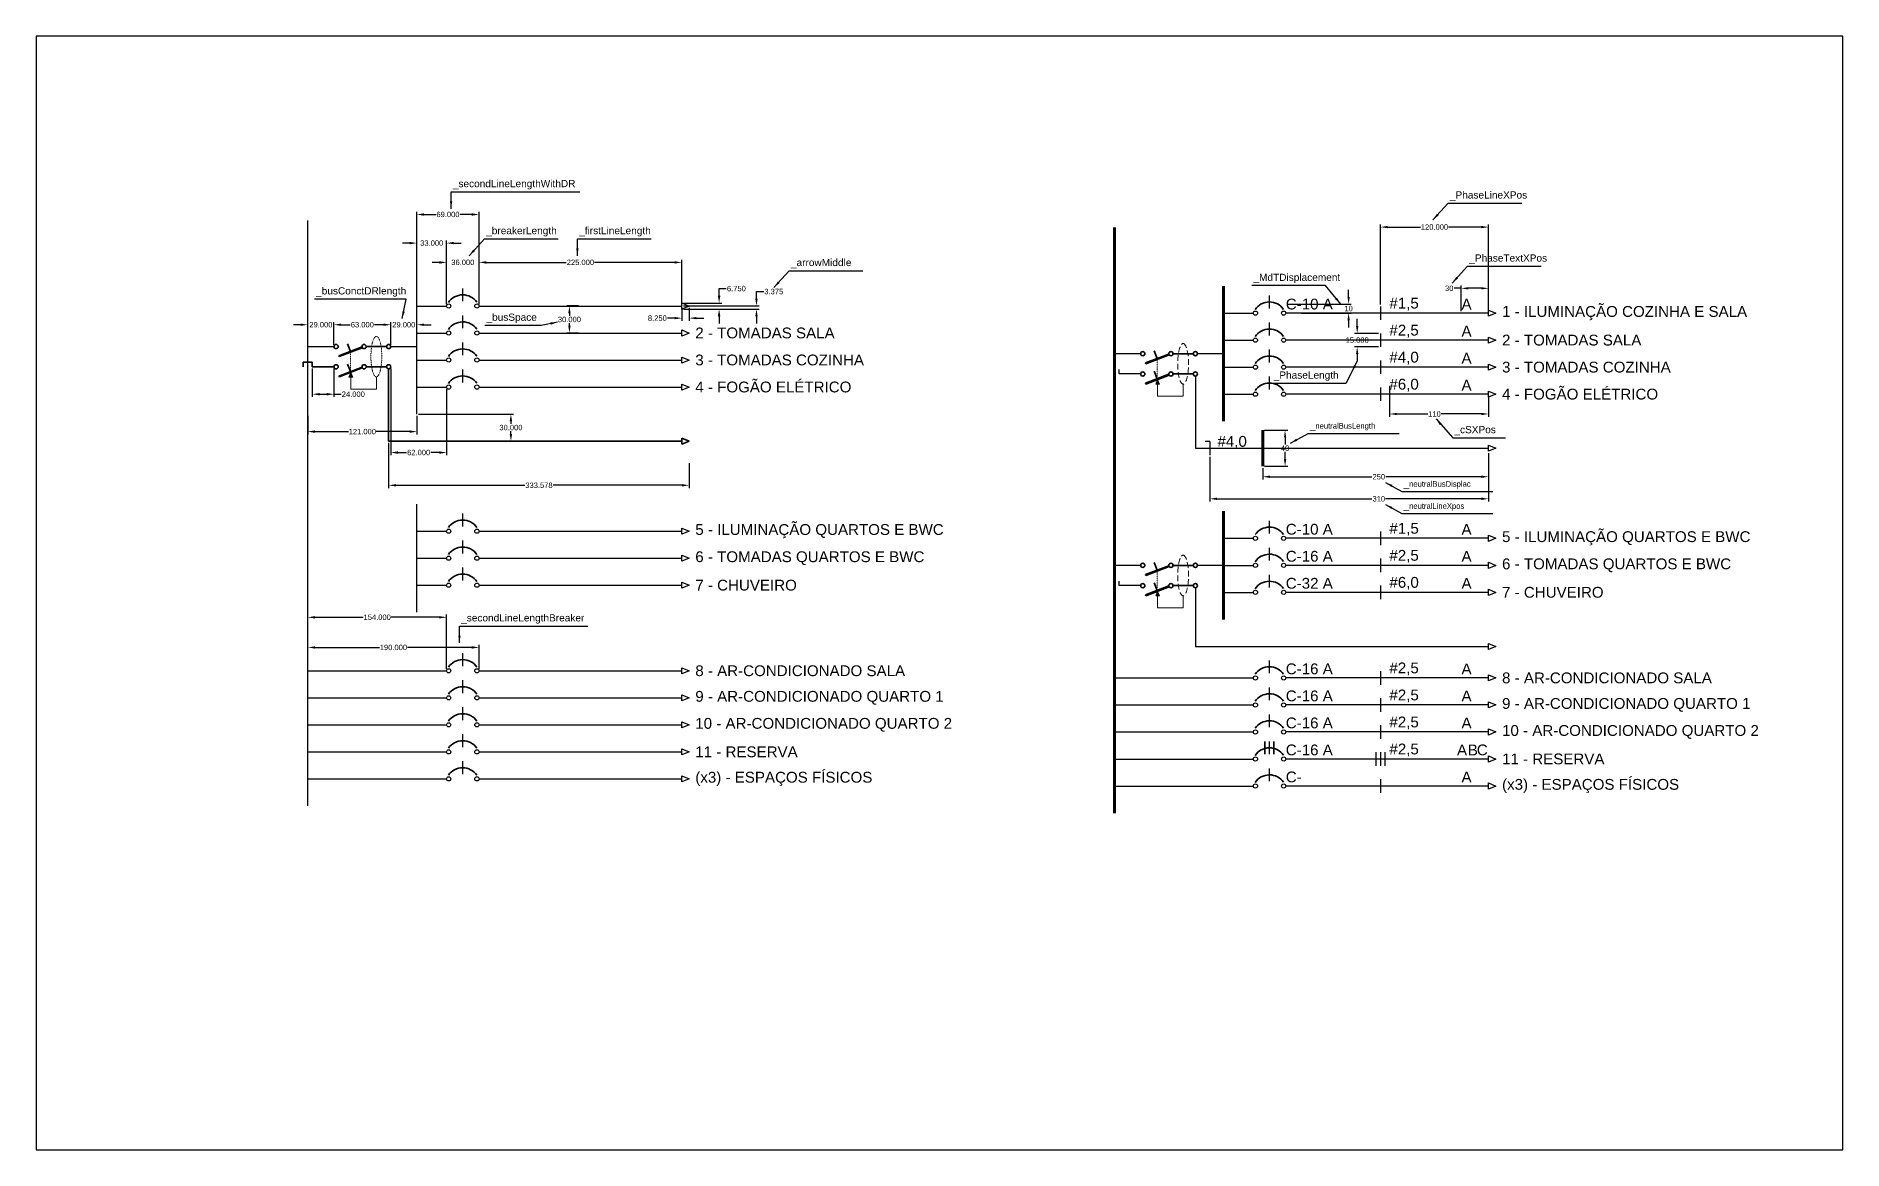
# Model space of a CAD drawing. Header units: inches. Extents: x -1148 to 1199, y -4107 to 2691.
# Drawn here: x -806 to 1199, y -998 to 238 of the extents above; entities that cross this region are included whole.
import ezdxf

# ---------------------------------------------------------------- set-up
doc = ezdxf.new("R2010")
doc.units = ezdxf.units.IN
doc.header["$MEASUREMENT"] = 0
doc.linetypes.add('HIDDEN', pattern=[9.525, 6.35, -3.175])
doc.linetypes.add('SOM', pattern=[0.17, 0.07, -0.1])
for name, color, linetype, lineweight in [('Componente', 7, 'Continuous', 35), ('VO-Barramento', 7, 'Continuous', 80), ('VO-Componente', 7, 'Continuous', 35), ('VO-Fiação', 7, 'Continuous', 35), ('VO-Indicação fiação', 7, 'Continuous', 30), ('VO-Texto', 7, 'Continuous', 20)]:
    doc.layers.add(name, color=color, linetype=linetype, lineweight=lineweight)
doc.layers.add('cotas', color=12, linetype='Continuous')
doc.styles.get("Standard").update_dxf_attribs({"font": 'arial.ttf'})
doc.styles.add('VO-Arial 12', font='arial.ttf', dxfattribs={"height": 12})
doc.dimstyles.new('50', dxfattribs={"dimtxt": 6, "dimasz": 8, "dimexe": 3, "dimexo": 2, "dimgap": 1, "dimtad": 0, "dimtih": 1, "dimtoh": 1, "dimdec": 3, "dimzin": 0, "dimdsep": 46, "dimtxsty": 'Standard', "dimcen": 0.09, "dimadec": 0, "dimazin": 0, "dimtfac": 1, "dimtdec": 3, "dimtofl": 0, "dimtmove": 0, "dimatfit": 3, "dimfxl": 1, "dimtolj": 1, "dimtzin": 0, "dimarcsym": 0})

msp = doc.modelspace()

# ---------------------------------------------------------------- texts
at = {"attachment_point": 4}
for s, insert, char_height in [('_secondLineLengthWithDR', (-343.5763, 73.0796), 8), ('_PhaseLineXPos', (762.9295, 60.5073), 8), ('_breakerLength', (-306.5509, 20.8825), 8), ('_firstLineLength', (-203.4088, 20.8825), 8), ('_arrowMiddle', (31.6362, -14.4662), 8), ('_PhaseTextXPos', (784.4295, -9.4927), 8), ('_MdTDisplacement', (544.9295, -30.9927), 8), ('_busConctDRlength', (-495.3039, -45.9994), 8), ('_busSpace', (-306.2129, -75.2599), 8), ('2 - TOMADAS SALA', (-74.5, -91.625), 12), ('3 - TOMADAS COZINHA', (-74.5, -121.625), 12), ('_PhaseLength', (567.4295, -139.4927), 8), ('4 - FOGÃO ELÉTRICO', (-74.5, -151.625), 12), ('_{\\fCascadia Mono|b0|i0|c0|p49;\\H0.79167x;neutralBusLength}', (607.4295, -194.9927), 8), ('_cSXPos', (767.9295, -199.9927), 8), ('_{\\fCascadia Mono|b0|i0|c0|p49;\\H0.79167x;neutralBusDisplac}', (711.4295, -259.4927), 8), ('_{\\fCascadia Mono|b0|i0|c0|p49;\\H0.79167x;neutralLineXpos}', (711.4295, -283.9927), 8), ('5 - ILUMINAÇÃO QUARTOS E BWC', (-74.5, -311.625), 12), ('6 - TOMADAS QUARTOS E BWC', (-74.5, -341.625), 12), ('7 - CHUVEIRO', (-74.5, -371.625), 12), ('_secondLineLengthBreaker', (-334.3454, -409.0228), 8), ('8 - AR-CONDICIONADO SALA', (-74.5, -466.625), 12), ('9 - AR-CONDICIONADO QUARTO 1', (-74.5, -496.625), 12), ('10 - AR-CONDICIONADO QUARTO 2', (-74.5, -526.625), 12), ('11 - RESERVA', (-74.5, -556.625), 12), ('(x3) - ESPAÇOS FÍSICOS', (-74.5, -586.625), 12)]:
    msp.add_mtext(s, dxfattribs=dict(at, insert=insert, char_height=char_height))
at = {"color": 7, "char_height": 12, "attachment_point": 4}
for s, insert in [('C-10 A', (580.782, -59.5479)), ('#1,5', (695.782, -59.5479)), ('A', (775.782, -59.5479)), ('1 - ILUMINAÇÃO COZINHA E SALA', (820.782, -69.5479)), ('#2,5', (695.782, -89.5479)), ('A', (775.782, -89.5479)), ('2 - TOMADAS SALA', (820.782, -99.5479)), ('#4,0', (695.782, -119.5479)), ('A', (775.782, -119.5479)), ('3 - TOMADAS COZINHA', (820.782, -129.5479)), ('#6,0', (695.782, -149.5479)), ('A', (775.782, -149.5479)), ('4 - FOGÃO ELÉTRICO', (820.782, -159.5479)), ('C-10 A', (580.782, -309.5479)), ('#1,5', (695.782, -309.5479)), ('A', (775.782, -309.5479)), ('5 - ILUMINAÇÃO QUARTOS E BWC', (820.782, -319.5479)), ('C-16 A', (580.782, -339.5479)), ('#2,5', (695.782, -339.5479)), ('A', (775.782, -339.5479)), ('6 - TOMADAS QUARTOS E BWC', (820.782, -349.5479)), ('C-32 A', (580.782, -369.5479)), ('#6,0', (695.782, -369.5479)), ('A', (775.782, -369.5479)), ('7 - CHUVEIRO', (820.782, -379.5479)), ('C-16 A', (580.782, -464.5479)), ('#2,5', (695.782, -464.5479)), ('A', (775.782, -464.5479)), ('8 - AR-CONDICIONADO SALA', (820.782, -474.5479)), ('C-16 A', (580.782, -494.5479)), ('#2,5', (695.782, -494.5479)), ('A', (775.782, -494.5479)), ('9 - AR-CONDICIONADO QUARTO 1', (820.782, -504.5479)), ('C-16 A', (580.782, -524.5479)), ('#2,5', (695.782, -524.5479)), ('A', (775.782, -524.5479)), ('10 - AR-CONDICIONADO QUARTO 2', (820.782, -534.5479)), ('C-16 A', (580.782, -554.5479)), ('#2,5', (695.782, -554.5479)), ('A', (770.782, -554.5479)), ('11 - RESERVA', (820.782, -564.5479)), ('C-', (580.782, -584.5479)), ('A', (775.782, -584.5479)), ('(x3) - ESPAÇOS FÍSICOS', (820.782, -594.5479))]:
    msp.add_mtext(s, dxfattribs=dict(at, insert=insert))
at = {"color": 8, "insert": (782.782, -554.5479), "char_height": 12, "attachment_point": 4}
msp.add_mtext('B', dxfattribs=at)
at = {"color": 1, "insert": (792.782, -554.5479), "char_height": 12, "attachment_point": 4}
msp.add_mtext('C', dxfattribs=at)
at = {"layer": 'VO-Texto', "lineweight": 25, "style": 'VO-Arial 12'}
msp.add_text('#4,0', height=12, dxfattribs=at).set_placement((504.96, -217.9088))

# ---------------------------------------------------------------- blocks, each defined once
blk = doc.blocks.new('*D1')
at = {"layer": 'cotas', "color": 0, "lineweight": -2, "transparency": 16777216}
for p, q in [((-314.5, -59.6), (-314.5, -10.2)), ((-306.5, -13.2), (-217.8, -13.2)), ((-97.5, -13.2), (-186.2, -13.2)), ((-89.5, -59.6), (-89.5, -10.2))]:
    blk.add_line(p, q, dxfattribs=at)
at = {"layer": 'cotas', "color": 0, "transparency": 16777216}
for points in [[(-306.5, -11.9), (-306.5, -14.6), (-314.5, -13.2)], [(-97.5, -11.9), (-97.5, -14.6), (-89.5, -13.2)]]:
    blk.add_solid(points, dxfattribs=at)
at = {"layer": 'Defpoints', "color": 0, "transparency": 16777216}
for p in [(-89.5, -13.2), (-314.5, -61.6), (-89.5, -61.6)]:
    blk.add_point(p, dxfattribs=at)
at = {"layer": 'cotas', "color": 0, "transparency": 16777216, "insert": (-202, -13.2), "char_height": 6, "attachment_point": 5}
blk.add_mtext('\\A1;225.000', dxfattribs=at)
blk = doc.blocks.new('*D2')
at = {"layer": 'cotas', "color": 0, "lineweight": -2, "transparency": 16777216}
for p, q in [((-358.5, -13.2), (-366.5, -13.2)), ((-350.5, -59.6), (-350.5, -10.2)), ((-314.5, -59.6), (-314.5, -10.2)), ((-306.5, -13.2), (-298.5, -13.2))]:
    blk.add_line(p, q, dxfattribs=at)
at = {"layer": 'cotas', "color": 0, "transparency": 16777216}
for points in [[(-358.5, -11.9), (-358.5, -14.6), (-350.5, -13.2)], [(-306.5, -11.9), (-306.5, -14.6), (-314.5, -13.2)]]:
    blk.add_solid(points, dxfattribs=at)
at = {"layer": 'Defpoints', "color": 0, "transparency": 16777216}
for p in [(-350.5, -13.2), (-350.5, -61.6), (-314.5, -61.6)]:
    blk.add_point(p, dxfattribs=at)
at = {"layer": 'cotas', "color": 0, "transparency": 16777216, "insert": (-332.5, -13.2), "char_height": 6, "attachment_point": 5}
blk.add_mtext('\\A1;36.000', dxfattribs=at)
blk = doc.blocks.new('*D3')
at = {"layer": 'cotas', "color": 0, "lineweight": -2, "transparency": 16777216}
for p, q in [((-391.5, 8.2), (-399.5, 8.2)), ((-383.5, -59.6), (-383.5, 11.2)), ((-350.5, -59.6), (-350.5, 11.2)), ((-342.5, 8.2), (-334.5, 8.2))]:
    blk.add_line(p, q, dxfattribs=at)
at = {"layer": 'cotas', "color": 0, "transparency": 16777216}
for points in [[(-391.5, 9.6), (-391.5, 6.9), (-383.5, 8.2)], [(-342.5, 9.6), (-342.5, 6.9), (-350.5, 8.2)]]:
    blk.add_solid(points, dxfattribs=at)
at = {"layer": 'Defpoints', "color": 0, "transparency": 16777216}
for p in [(-383.5, 8.2), (-383.5, -61.6), (-350.5, -61.6)]:
    blk.add_point(p, dxfattribs=at)
at = {"layer": 'cotas', "color": 0, "transparency": 16777216, "insert": (-367, 8.2), "char_height": 6, "attachment_point": 5}
blk.add_mtext('\\A1;33.000', dxfattribs=at)
blk = doc.blocks.new('*D4')
at = {"layer": 'cotas', "color": 0, "lineweight": -2, "transparency": 16777216}
for p, q in [((-97.5, -75.1), (-105.5, -75.1)), ((-89.5, -63.6), (-89.5, -78.1)), ((-81.2, -63.6), (-81.2, -78.1)), ((-73.2, -75.1), (-65.2, -75.1))]:
    blk.add_line(p, q, dxfattribs=at)
at = {"layer": 'cotas', "color": 0, "transparency": 16777216}
for points in [[(-97.5, -73.8), (-97.5, -76.4), (-89.5, -75.1)], [(-73.2, -73.8), (-73.2, -76.4), (-81.2, -75.1)]]:
    blk.add_solid(points, dxfattribs=at)
at = {"layer": 'Defpoints', "color": 0, "transparency": 16777216}
for p in [(-89.5, -61.6), (-89.5, -75.1), (-81.2, -61.6)]:
    blk.add_point(p, dxfattribs=at)
at = {"layer": 'cotas', "color": 0, "transparency": 16777216, "insert": (-116.6, -75.1), "char_height": 6, "attachment_point": 5}
blk.add_mtext('\\A1;8.250', dxfattribs=at)
blk = doc.blocks.new('*D5')
at = {"layer": 'cotas', "color": 0, "lineweight": -2, "transparency": 16777216}
for p, q in [((-87.5, -58.3), (-45.1, -58.3)), ((-48.1, -50.3), (-48.1, -42.3)), ((-48.1, -42.3), (-40.1, -42.3)), ((-87.5, -65), (-45.1, -65)), ((-48.1, -73), (-48.1, -81))]:
    blk.add_line(p, q, dxfattribs=at)
at = {"layer": 'cotas', "color": 0, "transparency": 16777216}
for points in [[(-49.4, -50.3), (-46.7, -50.3), (-48.1, -58.3)], [(-49.4, -73), (-46.7, -73), (-48.1, -65)]]:
    blk.add_solid(points, dxfattribs=at)
at = {"layer": 'Defpoints', "color": 0, "transparency": 16777216}
for p in [(-89.5, -58.3), (-48.1, -58.3), (-89.5, -65)]:
    blk.add_point(p, dxfattribs=at)
at = {"layer": 'cotas', "color": 0, "transparency": 16777216, "insert": (-28.9, -42.3), "char_height": 6, "attachment_point": 5}
blk.add_mtext('\\A1;6.750', dxfattribs=at)
blk = doc.blocks.new('*D6')
at = {"layer": 'cotas', "color": 0, "lineweight": -2, "transparency": 16777216}
for p, q in [((-6.6, -53.6), (-6.6, -45.6)), ((-6.6, -45.6), (1.4, -45.6)), ((-87.5, -61.6), (-3.6, -61.6)), ((-87.5, -65), (-3.6, -65)), ((-6.6, -73), (-6.6, -81))]:
    blk.add_line(p, q, dxfattribs=at)
at = {"layer": 'cotas', "color": 0, "transparency": 16777216}
for points in [[(-7.9, -53.6), (-5.3, -53.6), (-6.6, -61.6)], [(-7.9, -73), (-5.3, -73), (-6.6, -65)]]:
    blk.add_solid(points, dxfattribs=at)
at = {"layer": 'Defpoints', "color": 0, "transparency": 16777216}
for p in [(-89.5, -61.6), (-89.5, -65), (-6.6, -61.6)]:
    blk.add_point(p, dxfattribs=at)
at = {"layer": 'cotas', "color": 0, "transparency": 16777216, "insert": (12.6, -45.6), "char_height": 6, "attachment_point": 5}
blk.add_mtext('\\A1;3.375', dxfattribs=at)
blk = doc.blocks.new('DR')
at = {"layer": 'VO-Componente', "linetype": 'Continuous', "lineweight": 9}
blk.add_hatch(color=256, dxfattribs=at).paths.add_polyline_path([(-39.9, -34), (-42, -28.7), (-44.1, -34)])
at = {"layer": 'VO-Componente', "linetype": 'Continuous'}
for p, q in [((-42.3, -5.4), (-45.6, 3)), ((-24.8, 0), (-2.3, 0)), ((-29.5, -0.4), (-55.2, -10.3)), ((-55.2, -10.3), (-54.8, -11.2)), ((-29.3, -0.9), (-55, -10.7)), ((-29.2, -1.3), (-54.8, -11.2)), ((-42.3, -27.9), (-45.6, -19.5)), ((-29.5, -22.9), (-55.2, -32.8)), ((-55.2, -32.8), (-54.8, -33.7)), ((-29.3, -23.4), (-55, -33.2)), ((-29.2, -23.8), (-54.8, -33.7)), ((-24.8, -22.5), (-2.3, -22.5))]:
    blk.add_line(p, q, dxfattribs=at)
at = {"layer": 'VO-Componente', "linetype": 'SOM', "lineweight": 13}
blk.add_line((-42.3, -27.9), (-42.3, -6.4), dxfattribs=at)
at = {"layer": 'VO-Componente', "linetype": 'Continuous', "lineweight": 9}
for p, q in [((-44.1, -34), (-42, -28.7)), ((-39.9, -34), (-44.1, -34)), ((-39.9, -34), (-42, -28.7)), ((-42, -34), (-42, -47.2)), ((-13.6, -33.8), (-13.6, -47.2)), ((-13.6, -47.2), (-42, -47.2))]:
    blk.add_line(p, q, dxfattribs=at)
at = {"layer": 'VO-Componente', "linetype": 'Continuous'}
for centre in [(-58.3, 0), (-27.2, 0), (0, 0), (-58.3, -22.5), (-27.2, -22.5), (0, -22.5)]:
    blk.add_circle(centre, 2.33, dxfattribs=at)
at = {"layer": 'VO-Componente', "linetype": 'SOM', "lineweight": 13}
blk.add_ellipse((-13.6, -11.2), major_axis=(0, 22.5), ratio=0.268852, dxfattribs=at)
blk = doc.blocks.new('*D10')
at = {"layer": 'cotas', "color": 0, "lineweight": -2, "transparency": 16777216}
for p, q in [((-412.5, -104.6), (-412.5, -79.4)), ((-383.5, -104.6), (-383.5, -79.4)), ((-420.5, -82.4), (-428.5, -82.4)), ((-375.5, -82.4), (-367.5, -82.4))]:
    blk.add_line(p, q, dxfattribs=at)
at = {"layer": 'cotas', "color": 0, "transparency": 16777216}
for points in [[(-420.5, -81.1), (-420.5, -83.7), (-412.5, -82.4)], [(-375.5, -81.1), (-375.5, -83.7), (-383.5, -82.4)]]:
    blk.add_solid(points, dxfattribs=at)
at = {"layer": 'Defpoints', "color": 0, "transparency": 16777216}
for p in [(-383.5, -82.4), (-412.5, -106.6), (-383.5, -106.6)]:
    blk.add_point(p, dxfattribs=at)
at = {"layer": 'cotas', "color": 0, "transparency": 16777216, "insert": (-398, -82.4), "char_height": 6, "attachment_point": 5}
blk.add_mtext('\\A1;29.000', dxfattribs=at)
blk = doc.blocks.new('*D11')
at = {"layer": 'cotas', "color": 0, "lineweight": -2, "transparency": 16777216}
for p, q in [((-504.5, -104.6), (-504.5, -79.4)), ((-475.5, -104.6), (-475.5, -79.4)), ((-512.5, -82.4), (-520.5, -82.4)), ((-467.5, -82.4), (-459.5, -82.4))]:
    blk.add_line(p, q, dxfattribs=at)
at = {"layer": 'cotas', "color": 0, "transparency": 16777216}
for points in [[(-512.5, -81.1), (-512.5, -83.7), (-504.5, -82.4)], [(-467.5, -81.1), (-467.5, -83.7), (-475.5, -82.4)]]:
    blk.add_solid(points, dxfattribs=at)
at = {"layer": 'Defpoints', "color": 0, "transparency": 16777216}
for p in [(-475.5, -82.4), (-504.5, -106.6), (-475.5, -106.6)]:
    blk.add_point(p, dxfattribs=at)
at = {"layer": 'cotas', "color": 0, "transparency": 16777216, "insert": (-490, -82.4), "char_height": 6, "attachment_point": 5}
blk.add_mtext('\\A1;29.000', dxfattribs=at)
blk = doc.blocks.new('*D12')
at = {"layer": 'cotas', "color": 0, "lineweight": -2, "transparency": 16777216}
for p, q in [((-475.5, -104.6), (-475.5, -79.4)), ((-412.5, -104.6), (-412.5, -79.4)), ((-467.5, -82.4), (-457.5, -82.4)), ((-420.5, -82.4), (-430.5, -82.4))]:
    blk.add_line(p, q, dxfattribs=at)
at = {"layer": 'cotas', "color": 0, "transparency": 16777216}
for points in [[(-467.5, -81.1), (-467.5, -83.7), (-475.5, -82.4)], [(-420.5, -81.1), (-420.5, -83.7), (-412.5, -82.4)]]:
    blk.add_solid(points, dxfattribs=at)
at = {"layer": 'Defpoints', "color": 0, "transparency": 16777216}
for p in [(-412.5, -82.4), (-475.5, -106.6), (-412.5, -106.6)]:
    blk.add_point(p, dxfattribs=at)
at = {"layer": 'cotas', "color": 0, "transparency": 16777216, "insert": (-444, -82.4), "char_height": 6, "attachment_point": 5}
blk.add_mtext('\\A1;63.000', dxfattribs=at)
blk = doc.blocks.new('*D13')
at = {"layer": 'cotas', "color": 0, "lineweight": -2, "transparency": 16777216}
for p, q in [((-504.5, -183.6), (-504.5, -204.1)), ((-383.5, -183.6), (-383.5, -204.1)), ((-496.5, -201.1), (-459.5, -201.1)), ((-391.5, -201.1), (-428.5, -201.1))]:
    blk.add_line(p, q, dxfattribs=at)
at = {"layer": 'cotas', "color": 0, "transparency": 16777216}
for points in [[(-496.5, -199.7), (-496.5, -202.4), (-504.5, -201.1)], [(-391.5, -199.7), (-391.5, -202.4), (-383.5, -201.1)]]:
    blk.add_solid(points, dxfattribs=at)
at = {"layer": 'Defpoints', "color": 0, "transparency": 16777216}
for p in [(-504.5, -181.6), (-383.5, -181.6), (-504.5, -201.1)]:
    blk.add_point(p, dxfattribs=at)
at = {"layer": 'cotas', "color": 0, "transparency": 16777216, "insert": (-444, -201.1), "char_height": 6, "attachment_point": 5}
blk.add_mtext('\\A1;121.000', dxfattribs=at)
blk = doc.blocks.new('*D14')
at = {"layer": 'cotas', "color": 0, "lineweight": -2, "transparency": 16777216}
for p, q in [((-204, -61.6), (-217.2, -61.6)), ((-214.2, -69.6), (-214.2, -72.6)), ((-204, -91.6), (-217.2, -91.6)), ((-214.2, -83.6), (-214.2, -80.7))]:
    blk.add_line(p, q, dxfattribs=at)
at = {"layer": 'cotas', "color": 0, "transparency": 16777216}
for points in [[(-215.5, -69.6), (-212.9, -69.6), (-214.2, -61.6)], [(-215.5, -83.6), (-212.9, -83.6), (-214.2, -91.6)]]:
    blk.add_solid(points, dxfattribs=at)
at = {"layer": 'Defpoints', "color": 0, "transparency": 16777216}
for p in [(-202, -61.6), (-214.2, -91.6), (-202, -91.6)]:
    blk.add_point(p, dxfattribs=at)
at = {"layer": 'cotas', "color": 0, "transparency": 16777216, "insert": (-214.2, -76.6), "char_height": 6, "attachment_point": 5}
blk.add_mtext('\\A1;30.000', dxfattribs=at)
blk = doc.blocks.new('*D15')
at = {"layer": 'cotas', "color": 0, "lineweight": -2, "transparency": 16777216}
for p, q in [((-504.5, -464.6), (-504.5, -437.7)), ((-496.5, -440.7), (-425, -440.7)), ((-322.5, -440.7), (-394, -440.7)), ((-314.5, -464.6), (-314.5, -437.7))]:
    blk.add_line(p, q, dxfattribs=at)
at = {"layer": 'cotas', "color": 0, "transparency": 16777216}
for points in [[(-496.5, -439.4), (-496.5, -442), (-504.5, -440.7)], [(-322.5, -439.4), (-322.5, -442), (-314.5, -440.7)]]:
    blk.add_solid(points, dxfattribs=at)
at = {"layer": 'Defpoints', "color": 0, "transparency": 16777216}
for p in [(-504.5, -440.7), (-504.5, -466.6), (-314.5, -466.6)]:
    blk.add_point(p, dxfattribs=at)
at = {"layer": 'cotas', "color": 0, "transparency": 16777216, "insert": (-409.5, -440.7), "char_height": 6, "attachment_point": 5}
blk.add_mtext('\\A1;190.000', dxfattribs=at)
blk = doc.blocks.new('*D16')
at = {"layer": 'cotas', "color": 0, "lineweight": -2, "transparency": 16777216}
for p, q in [((-383.5, -27.9), (-383.5, 43)), ((-314.5, -27.9), (-314.5, 43)), ((-375.5, 40), (-362.5, 40)), ((-322.5, 40), (-335.5, 40))]:
    blk.add_line(p, q, dxfattribs=at)
at = {"layer": 'cotas', "color": 0, "transparency": 16777216}
for points in [[(-375.5, 41.3), (-375.5, 38.6), (-383.5, 40)], [(-322.5, 41.3), (-322.5, 38.6), (-314.5, 40)]]:
    blk.add_solid(points, dxfattribs=at)
at = {"layer": 'Defpoints', "color": 0, "transparency": 16777216}
for p in [(-383.5, 40), (-383.5, -29.9), (-314.5, -29.9)]:
    blk.add_point(p, dxfattribs=at)
at = {"layer": 'cotas', "color": 0, "transparency": 16777216, "insert": (-349, 40), "char_height": 6, "attachment_point": 5}
blk.add_mtext('\\A1;69.000', dxfattribs=at)
blk = doc.blocks.new('*D17')
at = {"layer": 'cotas', "color": 0, "lineweight": -2, "transparency": 16777216}
for p, q in [((-504.5, -464.6), (-504.5, -404.2)), ((-496.5, -407.2), (-443, -407.2)), ((-358.5, -407.2), (-412, -407.2)), ((-350.5, -464.6), (-350.5, -404.2))]:
    blk.add_line(p, q, dxfattribs=at)
at = {"layer": 'cotas', "color": 0, "transparency": 16777216}
for points in [[(-496.5, -405.9), (-496.5, -408.6), (-504.5, -407.2)], [(-358.5, -405.9), (-358.5, -408.6), (-350.5, -407.2)]]:
    blk.add_solid(points, dxfattribs=at)
at = {"layer": 'Defpoints', "color": 0, "transparency": 16777216}
for p in [(-504.5, -407.2), (-504.5, -466.6), (-350.5, -466.6)]:
    blk.add_point(p, dxfattribs=at)
at = {"layer": 'cotas', "color": 0, "transparency": 16777216, "insert": (-427.5, -407.2), "char_height": 6, "attachment_point": 5}
blk.add_mtext('\\A1;154.000', dxfattribs=at)
blk = doc.blocks.new('*D18')
at = {"layer": 'cotas', "color": 0, "lineweight": -2, "transparency": 16777216}
for p, q in [((-412.5, -131.1), (-412.5, -227.3)), ((-350.5, -153.6), (-350.5, -227.3)), ((-404.5, -224.3), (-395, -224.3)), ((-358.5, -224.3), (-368, -224.3))]:
    blk.add_line(p, q, dxfattribs=at)
at = {"layer": 'cotas', "color": 0, "transparency": 16777216}
for points in [[(-404.5, -223), (-404.5, -225.7), (-412.5, -224.3)], [(-358.5, -223), (-358.5, -225.7), (-350.5, -224.3)]]:
    blk.add_solid(points, dxfattribs=at)
at = {"layer": 'Defpoints', "color": 0, "transparency": 16777216}
for p in [(-412.5, -129.1), (-350.5, -151.6), (-412.5, -224.3)]:
    blk.add_point(p, dxfattribs=at)
at = {"layer": 'cotas', "color": 0, "transparency": 16777216, "insert": (-381.5, -224.3), "char_height": 6, "attachment_point": 5}
blk.add_mtext('\\A1;62.000', dxfattribs=at)
blk = doc.blocks.new('*D19')
at = {"layer": 'cotas', "color": 0, "lineweight": -2, "transparency": 16777216}
for p, q in [((-381.5, -181.6), (-276.1, -181.6)), ((-279.1, -189.6), (-279.1, -192.6)), ((-306.7, -211.6), (-276.1, -211.6)), ((-279.1, -203.6), (-279.1, -200.7))]:
    blk.add_line(p, q, dxfattribs=at)
at = {"layer": 'cotas', "color": 0, "transparency": 16777216}
for points in [[(-280.5, -189.6), (-277.8, -189.6), (-279.1, -181.6)], [(-280.5, -203.6), (-277.8, -203.6), (-279.1, -211.6)]]:
    blk.add_solid(points, dxfattribs=at)
at = {"layer": 'Defpoints', "color": 0, "transparency": 16777216}
for p in [(-383.5, -181.6), (-308.7, -211.6), (-279.1, -211.6)]:
    blk.add_point(p, dxfattribs=at)
at = {"layer": 'cotas', "color": 0, "transparency": 16777216, "insert": (-279.1, -196.6), "char_height": 6, "attachment_point": 5}
blk.add_mtext('\\A1;30.000', dxfattribs=at)
blk = doc.blocks.new('*D20')
at = {"layer": 'cotas', "color": 0, "lineweight": -2, "transparency": 16777216}
for p, q in [((-414.8, -213.6), (-414.8, -263.7)), ((-81.2, -236.1), (-81.2, -263.7)), ((-406.8, -260.7), (-263.8, -260.7)), ((-89.2, -260.7), (-232.2, -260.7))]:
    blk.add_line(p, q, dxfattribs=at)
at = {"layer": 'cotas', "color": 0, "transparency": 16777216}
for points in [[(-406.8, -259.4), (-406.8, -262), (-414.8, -260.7)], [(-89.2, -259.4), (-89.2, -262), (-81.2, -260.7)]]:
    blk.add_solid(points, dxfattribs=at)
at = {"layer": 'Defpoints', "color": 0, "transparency": 16777216}
for p in [(-414.8, -211.6), (-81.2, -234.1), (-414.8, -260.7)]:
    blk.add_point(p, dxfattribs=at)
at = {"layer": 'cotas', "color": 0, "transparency": 16777216, "insert": (-248, -260.7), "char_height": 6, "attachment_point": 5}
blk.add_mtext('\\A1;333.578', dxfattribs=at)
blk = doc.blocks.new('*D21')
at = {"layer": 'cotas', "color": 0, "lineweight": -2, "transparency": 16777216}
for p, q in [((-499.5, -131.1), (-499.5, -162.6)), ((-475.5, -131.1), (-475.5, -162.6)), ((-491.5, -159.6), (-483.5, -159.6)), ((-475.5, -159.6), (-467.5, -159.6))]:
    blk.add_line(p, q, dxfattribs=at)
at = {"layer": 'cotas', "color": 0, "transparency": 16777216}
for points in [[(-491.5, -158.2), (-491.5, -160.9), (-499.5, -159.6)], [(-483.5, -158.2), (-483.5, -160.9), (-475.5, -159.6)]]:
    blk.add_solid(points, dxfattribs=at)
at = {"layer": 'Defpoints', "color": 0, "transparency": 16777216}
for p in [(-499.5, -129.1), (-475.5, -129.1), (-475.5, -159.6)]:
    blk.add_point(p, dxfattribs=at)
at = {"layer": 'cotas', "color": 0, "transparency": 16777216, "insert": (-454, -159.6), "char_height": 6, "attachment_point": 5}
blk.add_mtext('\\A1;24.000', dxfattribs=at)
blk = doc.blocks.new('*D22')
at = {"layer": 'cotas', "color": 0, "lineweight": -2, "transparency": 16777216}
for p, q in [((685.8, -60), (685.8, 29)), ((693.8, 26), (730.3, 26)), ((797.8, 26), (761.3, 26)), ((805.8, -67.5), (805.8, 29))]:
    blk.add_line(p, q, dxfattribs=at)
at = {"layer": 'cotas', "color": 0, "transparency": 16777216}
for points in [[(693.8, 27.3), (693.8, 24.7), (685.8, 26)], [(797.8, 27.3), (797.8, 24.7), (805.8, 26)]]:
    blk.add_solid(points, dxfattribs=at)
at = {"layer": 'Defpoints', "color": 0, "transparency": 16777216}
for p in [(685.8, 26), (685.8, -62), (805.8, -69.5)]:
    blk.add_point(p, dxfattribs=at)
at = {"layer": 'cotas', "color": 0, "transparency": 16777216, "insert": (745.8, 26), "char_height": 6, "attachment_point": 5}
blk.add_mtext('\\A1;120.000', dxfattribs=at)
blk = doc.blocks.new('*D23')
at = {"layer": 'cotas', "color": 0, "lineweight": -2, "transparency": 16777216}
for p, q in [((583.5, -59.5), (653.5, -59.5)), ((650.5, -51.5), (650.5, -43.5)), ((598, -69.5), (653.5, -69.5)), ((650.5, -77.5), (650.5, -85.5))]:
    blk.add_line(p, q, dxfattribs=at)
at = {"layer": 'cotas', "color": 0, "transparency": 16777216}
for points in [[(649.2, -51.5), (651.8, -51.5), (650.5, -59.5)], [(649.2, -77.5), (651.8, -77.5), (650.5, -69.5)]]:
    blk.add_solid(points, dxfattribs=at)
at = {"layer": 'Defpoints', "color": 0, "transparency": 16777216}
for p in [(581.5, -59.5), (650.5, -59.5), (596, -69.5)]:
    blk.add_point(p, dxfattribs=at)
at = {"layer": 'cotas', "color": 0, "transparency": 16777216, "insert": (650.5, -64.5), "char_height": 6, "attachment_point": 5}
blk.add_mtext('\\A1;10', dxfattribs=at)
blk = doc.blocks.new('*D24')
at = {"layer": 'cotas', "color": 0, "lineweight": -2, "transparency": 16777216}
for p, q in [((696, -151), (696, -184.5)), ((805.8, -161.5), (805.8, -184.5)), ((704, -181.5), (738.4, -181.5)), ((797.8, -181.5), (753.1, -181.5))]:
    blk.add_line(p, q, dxfattribs=at)
at = {"layer": 'cotas', "color": 0, "transparency": 16777216}
for points in [[(704, -180.2), (704, -182.8), (696, -181.5)], [(797.8, -180.2), (797.8, -182.8), (805.8, -181.5)]]:
    blk.add_solid(points, dxfattribs=at)
at = {"layer": 'Defpoints', "color": 0, "transparency": 16777216}
for p in [(696, -149), (805.8, -159.5), (696, -181.5)]:
    blk.add_point(p, dxfattribs=at)
at = {"layer": 'cotas', "color": 0, "transparency": 16777216, "insert": (745.8, -181.5), "char_height": 6, "attachment_point": 5}
blk.add_mtext('\\A1;110', dxfattribs=at)
blk = doc.blocks.new('*D25')
at = {"layer": 'cotas', "color": 0, "lineweight": -2, "transparency": 16777216}
for p, q in [((775.5, -67.5), (775.5, -39)), ((805.8, -67.5), (805.8, -39)), ((775.5, -42), (767.5, -42)), ((797.8, -42), (783.5, -42))]:
    blk.add_line(p, q, dxfattribs=at)
at = {"layer": 'cotas', "color": 0, "transparency": 16777216}
for points in [[(783.5, -40.7), (783.5, -43.3), (775.5, -42)], [(797.8, -40.7), (797.8, -43.3), (805.8, -42)]]:
    blk.add_solid(points, dxfattribs=at)
at = {"layer": 'Defpoints', "color": 0, "transparency": 16777216}
for p in [(775.5, -42), (775.5, -69.5), (805.8, -69.5)]:
    blk.add_point(p, dxfattribs=at)
at = {"layer": 'cotas', "color": 0, "transparency": 16777216, "insert": (762.2, -42), "char_height": 6, "attachment_point": 5}
blk.add_mtext('\\A1;30', dxfattribs=at)
blk = doc.blocks.new('*D26')
at = {"layer": 'cotas', "color": 0, "lineweight": -2, "transparency": 16777216}
for p, q in [((660, -84), (660, -76)), ((683.8, -92), (657, -92)), ((683.8, -107), (657, -107)), ((660, -115), (660, -123))]:
    blk.add_line(p, q, dxfattribs=at)
at = {"layer": 'cotas', "color": 0, "transparency": 16777216}
for points in [[(658.7, -84), (661.3, -84), (660, -92)], [(658.7, -115), (661.3, -115), (660, -107)]]:
    blk.add_solid(points, dxfattribs=at)
at = {"layer": 'Defpoints', "color": 0, "transparency": 16777216}
for p in [(685.8, -92), (660, -107), (685.8, -107)]:
    blk.add_point(p, dxfattribs=at)
at = {"layer": 'cotas', "color": 0, "transparency": 16777216, "insert": (660, -99.5), "char_height": 6, "attachment_point": 5}
blk.add_mtext('\\A1;15.000', dxfattribs=at)
blk = doc.blocks.new('*D27')
at = {"layer": 'cotas', "color": 0, "lineweight": -2, "transparency": 16777216}
for p, q in [((805.8, -224.9), (805.8, -254.2)), ((555.3, -241.5), (555.3, -254.2)), ((563.3, -251.2), (676.3, -251.2)), ((797.8, -251.2), (691.7, -251.2))]:
    blk.add_line(p, q, dxfattribs=at)
at = {"layer": 'cotas', "color": 0, "transparency": 16777216}
for points in [[(563.3, -249.8), (563.3, -252.5), (555.3, -251.2)], [(797.8, -249.8), (797.8, -252.5), (805.8, -251.2)]]:
    blk.add_solid(points, dxfattribs=at)
at = {"layer": 'Defpoints', "color": 0, "transparency": 16777216}
for p in [(555.3, -239.5), (805.8, -222.9), (555.3, -251.2)]:
    blk.add_point(p, dxfattribs=at)
at = {"layer": 'cotas', "color": 0, "transparency": 16777216, "insert": (684, -251.2), "char_height": 6, "attachment_point": 5}
blk.add_mtext('\\A1;250', dxfattribs=at)
blk = doc.blocks.new('*D28')
at = {"layer": 'cotas', "color": 0, "lineweight": -2, "transparency": 16777216}
for p, q in [((557.3, -199.6), (583, -199.6)), ((580, -207.6), (580, -215.5)), ((557.3, -239.5), (583, -239.5)), ((580, -231.5), (580, -223.6))]:
    blk.add_line(p, q, dxfattribs=at)
at = {"layer": 'cotas', "color": 0, "transparency": 16777216}
for points in [[(578.7, -207.6), (581.3, -207.6), (580, -199.6)], [(578.7, -231.5), (581.3, -231.5), (580, -239.5)]]:
    blk.add_solid(points, dxfattribs=at)
at = {"layer": 'Defpoints', "color": 0, "transparency": 16777216}
for p in [(555.3, -199.6), (555.3, -239.5), (580, -239.5)]:
    blk.add_point(p, dxfattribs=at)
at = {"layer": 'cotas', "color": 0, "transparency": 16777216, "insert": (580, -219.5), "char_height": 6, "attachment_point": 5}
blk.add_mtext('\\A1;40', dxfattribs=at)
blk = doc.blocks.new('*D29')
at = {"layer": 'cotas', "color": 0, "lineweight": -2, "transparency": 16777216}
for p, q in [((496.5, -229), (496.5, -278.7)), ((805.8, -249.4), (805.8, -278.7)), ((504.5, -275.7), (676.4, -275.7)), ((797.8, -275.7), (691.6, -275.7))]:
    blk.add_line(p, q, dxfattribs=at)
at = {"layer": 'cotas', "color": 0, "transparency": 16777216}
for points in [[(504.5, -274.3), (504.5, -277), (496.5, -275.7)], [(797.8, -274.3), (797.8, -277), (805.8, -275.7)]]:
    blk.add_solid(points, dxfattribs=at)
at = {"layer": 'Defpoints', "color": 0, "transparency": 16777216}
for p in [(496.5, -227), (805.8, -247.4), (496.5, -275.7)]:
    blk.add_point(p, dxfattribs=at)
at = {"layer": 'cotas', "color": 0, "transparency": 16777216, "insert": (684, -275.7), "char_height": 6, "attachment_point": 5}
blk.add_mtext('\\A1;310', dxfattribs=at)

# ---------------------------------------------------------------- dimensions: what is measured, and where the dimension line sits
at = {"layer": 'cotas'}
for base, p1, p2, picture, middle in [((-383.5, 39.9575), (-314.5, -29.9103), (-383.5, -29.9103), '*D16', (-349, 39.9575)), ((-383.5, 8.2428), (-350.5, -61.625), (-383.5, -61.625), '*D3', (-367, 8.2428)), ((-350.5, -13.238), (-314.5, -61.625), (-350.5, -61.625), '*D2', (-332.5, -13.238))]:
    dim = msp.add_linear_dim(base=base, p1=p1, p2=p2, dimstyle='50', override={"dimtmove": 1}, dxfattribs=at)
    dim.commit()
    dim.dimension.update_dxf_attribs({"geometry": picture, "text_midpoint": middle})
dim = msp.add_linear_dim(base=(685.782, 26), p1=(805.782, -69.5479), p2=(685.782, -62.0479), dimstyle='50', dxfattribs=at)
dim.commit()
dim.dimension.update_dxf_attribs({"geometry": '*D22', "text_midpoint": (745.782, 26), "dimtype": 160})
for base, p1, p2, picture, middle in [((-89.5, -13.238), (-314.5, -61.625), (-89.5, -61.625), '*D1', (-202, -13.238)), ((-475.5, -82.4145), (-504.5, -106.625), (-475.5, -106.625), '*D11', (-490, -82.4145)), ((-412.5, -82.4145), (-475.5, -106.625), (-412.5, -106.625), '*D12', (-444, -82.4145)), ((-383.5, -82.4145), (-412.5, -106.625), (-383.5, -106.625), '*D10', (-398, -82.4145)), ((-89.5, -75.1048), (-81.25, -61.625), (-89.5, -61.625), '*D4', (-116.6173, -75.1048)), ((-475.5, -159.5746), (-499.5, -129.125), (-475.5, -129.125), '*D21', (-454.0048, -159.5746)), ((-412.5, -224.3291), (-350.5, -151.625), (-412.5, -129.125), '*D18', (-381.5, -224.3291)), ((-504.5, -201.052), (-383.5, -181.625), (-504.5, -181.625), '*D13', (-444, -201.052)), ((-414.8277, -260.6868), (-81.25, -234.125), (-414.8277, -211.625), '*D20', (-248.0388, -260.6868)), ((-504.5, -407.2374), (-350.5, -466.625), (-504.5, -466.625), '*D17', (-427.5, -407.2374)), ((-504.5, -440.6956), (-314.5, -466.625), (-504.5, -466.625), '*D15', (-409.5, -440.6956))]:
    dim = msp.add_linear_dim(base=base, p1=p1, p2=p2, dimstyle='50', dxfattribs=at)
    dim.commit()
    dim.dimension.update_dxf_attribs({"geometry": picture, "text_midpoint": middle})
for base, p1, p2, picture, middle in [((-48.0709, -58.25), (-89.5, -65), (-89.5, -58.25), '*D5', (-28.9413, -42.25)), ((-6.5868, -61.625), (-89.5, -65), (-89.5, -61.625), '*D6', (12.5572, -45.625)), ((-214.1989, -91.625), (-202, -61.625), (-202, -91.625), '*D14', (-214.1989, -76.625)), ((660, -107.0479), (685.782, -92.0479), (685.782, -107.0479), '*D26', (660, -99.5479)), ((-279.149, -211.625), (-383.5, -181.625), (-308.6945, -211.625), '*D19', (-279.149, -196.625))]:
    dim = msp.add_linear_dim(base=base, p1=p1, p2=p2, angle=90, dimstyle='50', dxfattribs=at)
    dim.commit()
    dim.dimension.update_dxf_attribs({"geometry": picture, "text_midpoint": middle})
for base, p1, p2, text, picture, middle in [((775.5, -42), (805.782, -69.5479), (775.5, -69.5479), '30', '*D25', (762.2149, -42)), ((696, -181.5), (805.782, -159.5479), (696, -149), '110', '*D24', (745.782, -181.5)), ((496.4673, -275.6629), (805.782, -247.4229), (496.4673, -227.0479), '310', '*D29', (684, -275.6629)), ((555.3163, -251.1629), (805.782, -222.9229), (555.3163, -239.5446), '250', '*D27', (684, -251.1629))]:
    dim = msp.add_linear_dim(base=base, p1=p1, p2=p2, text=text, dimstyle='50', dxfattribs=at)
    dim.commit()
    dim.dimension.update_dxf_attribs({"geometry": picture, "text_midpoint": middle, "dimtype": 160})
for base, p1, p2, text, picture, middle in [((650.5, -59.5), (596.0434, -69.5479), (581.5, -59.5), '10', '*D23', (650.5, -64.5239)), ((580, -239.5446), (555.3163, -199.5512), (555.3163, -239.5446), '40', '*D28', (580, -219.5479))]:
    dim = msp.add_linear_dim(base=base, p1=p1, p2=p2, angle=90, text=text, dimstyle='50', dxfattribs=at)
    dim.commit()
    dim.dimension.update_dxf_attribs({"geometry": picture, "text_midpoint": middle})

# ---------------------------------------------------------------- hatches: boundary and pattern name
at = {"layer": 'Componente', "linetype": 'Continuous', "lineweight": 9}
for points in [[(440.5191, -148.5458), (438.4566, -143.2958), (436.3941, -148.5458)], [(440.5191, -383.5458), (438.4566, -378.2958), (436.3941, -383.5458)]]:
    msp.add_hatch(color=256, dxfattribs=at).paths.add_polyline_path(points)

# ---------------------------------------------------------------- linework, layer by layer
for p, q in [((-504.5, -616.625), (-504.5, 33.375)), ((-383.5, -181.625), (-383.5, -31.625)), ((-332.7631, -42.1244), (-332.7631, -56.3744)), ((562.5189, -50.0472), (562.5189, -64.2972)), ((-383.5, -61.625), (-350.5, -61.625)), ((-332.7631, -72.1244), (-332.7631, -86.3744)), ((-314.5, -61.625), (-89.5, -61.625)), ((511.782, -69.5479), (544.782, -69.5479)), ((562.5189, -80.0472), (562.5189, -94.2972)), ((805.782, -69.5479), (580.782, -69.5479)), ((-383.5, -91.625), (-350.5, -91.625)), ((-314.5, -91.625), (-89.5, -91.625)), ((511.782, -99.5479), (544.782, -99.5479)), ((805.782, -99.5479), (580.782, -99.5479)), ((-504.5, -106.625), (-475.5, -106.625)), ((-412.5, -106.625), (-383.5, -106.625)), ((-332.7631, -102.1244), (-332.7631, -116.3744)), ((562.5189, -110.0472), (562.5189, -124.2972)), ((-383.5, -121.625), (-350.5, -121.625)), ((-332.7631, -132.1244), (-332.7631, -146.3744)), ((-314.5, -121.625), (-89.5, -121.625)), ((511.782, -129.5479), (544.782, -129.5479)), ((562.5189, -140.0472), (562.5189, -154.2972)), ((805.782, -129.5479), (580.782, -129.5479)), ((-383.5, -151.625), (-350.5, -151.625)), ((-314.5, -151.625), (-89.5, -151.625)), ((511.782, -159.5479), (544.782, -159.5479)), ((805.782, -159.5479), (580.782, -159.5479)), ((-383.5, -401.625), (-383.5, -281.625)), ((-332.7631, -292.1244), (-332.7631, -306.3744)), ((562.5189, -300.0472), (562.5189, -314.2972)), ((-383.5, -311.625), (-350.5, -311.625)), ((-314.5, -311.625), (-89.5, -311.625)), ((511.782, -319.5479), (544.782, -319.5479)), ((805.782, -319.5479), (580.782, -319.5479)), ((-332.7631, -322.1244), (-332.7631, -336.3744)), ((562.5189, -330.0472), (562.5189, -344.2972)), ((-383.5, -341.625), (-350.5, -341.625)), ((-332.7631, -352.1244), (-332.7631, -366.3744)), ((-314.5, -341.625), (-89.5, -341.625)), ((511.782, -349.5479), (544.782, -349.5479)), ((562.5189, -360.0472), (562.5189, -374.2972)), ((805.782, -349.5479), (580.782, -349.5479)), ((-383.5, -371.625), (-350.5, -371.625)), ((-314.5, -371.625), (-89.5, -371.625)), ((511.782, -379.5479), (544.782, -379.5479)), ((805.782, -379.5479), (580.782, -379.5479)), ((-332.7631, -447.1244), (-332.7631, -461.3744)), ((562.5189, -455.0472), (562.5189, -469.2972)), ((-504.5, -466.625), (-350.5, -466.625)), ((-332.7631, -477.1244), (-332.7631, -491.3744)), ((-314.5, -466.625), (-89.5, -466.625)), ((390.782, -474.5479), (544.782, -474.5479)), ((805.782, -474.5479), (580.782, -474.5479)), ((-504.5, -496.625), (-350.5, -496.625)), ((-314.5, -496.625), (-89.5, -496.625)), ((562.5189, -485.0472), (562.5189, -499.2972)), ((-332.7631, -507.1244), (-332.7631, -521.3744)), ((390.782, -504.5479), (544.782, -504.5479)), ((562.5189, -515.0472), (562.5189, -529.2972)), ((805.782, -504.5479), (580.782, -504.5479)), ((-504.5, -526.625), (-350.5, -526.625)), ((-332.7631, -537.1244), (-332.7631, -551.3744)), ((-314.5, -526.625), (-89.5, -526.625)), ((390.782, -534.5479), (544.782, -534.5479)), ((805.782, -534.5479), (580.782, -534.5479)), ((-504.5, -556.625), (-350.5, -556.625)), ((-314.5, -556.625), (-89.5, -556.625)), ((562.5189, -545.0472), (562.5189, -559.2972)), ((-332.7631, -567.1244), (-332.7631, -581.3744)), ((390.782, -564.5479), (544.782, -564.5479)), ((562.5189, -575.0472), (562.5189, -589.2972)), ((805.782, -564.5479), (580.782, -564.5479)), ((-504.5, -586.625), (-350.5, -586.625)), ((-314.5, -586.625), (-89.5, -586.625)), ((390.782, -594.5479), (544.782, -594.5479)), ((805.782, -594.5479), (580.782, -594.5479))]:
    msp.add_line(p, q)
at = {"color": 1, "lineweight": 80}
for p, q in [((390.782, -624.5479), (390.782, 25.4521)), ((511.782, -189.5479), (511.782, -39.5479)), ((511.782, -409.5479), (511.782, -289.5479))]:
    msp.add_line(p, q, dxfattribs=at)
at = {"color": 7}
for p, q in [((685.782, -62.0479), (685.782, -77.0479)), ((685.782, -92.0479), (685.782, -107.0479)), ((419.782, -114.5479), (390.782, -114.5479)), ((511.782, -114.5479), (482.782, -114.5479)), ((685.782, -122.0479), (685.782, -137.0479)), ((685.782, -152.0479), (685.782, -167.0479)), ((685.782, -312.0479), (685.782, -327.0479)), ((419.782, -349.5479), (390.782, -349.5479)), ((511.782, -349.5479), (482.782, -349.5479)), ((685.782, -342.0479), (685.782, -357.0479)), ((685.782, -372.0479), (685.782, -387.0479)), ((685.782, -467.0479), (685.782, -482.0479)), ((685.782, -497.0479), (685.782, -512.0479)), ((685.782, -527.0479), (685.782, -542.0479)), ((680.782, -557.0479), (680.782, -572.0479)), ((685.782, -557.0479), (685.782, -572.0479)), ((690.782, -557.0479), (690.782, -572.0479)), ((685.782, -587.0479), (685.782, -602.0479))]:
    msp.add_line(p, q, dxfattribs=at)
at = {"color": 4}
for p, q in [((395.782, -137.0479), (395.782, -132.0479)), ((419.782, -137.0479), (395.782, -137.0479)), ((480.4357, -139.3756), (480.4357, -219.5479)), ((480.4357, -219.5479), (805.782, -219.5479)), ((395.782, -372.0479), (395.782, -367.0479)), ((419.782, -372.0479), (395.782, -372.0479)), ((480.4357, -374.3756), (480.4357, -439.5479)), ((480.4357, -439.5479), (805.782, -439.5479))]:
    msp.add_line(p, q, dxfattribs=at)
for points in [[(-806, -998.5), (1199, -998.5), (1199, 238), (-806, 238)], [(-89.5, -61.625), (-89.5, -58.25), (-81.25, -61.625), (-89.5, -65)], [(805.782, -69.5479), (805.782, -66.1729), (814.032, -69.5479), (805.782, -72.9229)], [(-89.5, -91.625), (-89.5, -88.25), (-81.25, -91.625), (-89.5, -95)], [(805.782, -99.5479), (805.782, -96.1729), (814.032, -99.5479), (805.782, -102.9229)], [(-89.5, -121.625), (-89.5, -118.25), (-81.25, -121.625), (-89.5, -125)], [(805.782, -129.5479), (805.782, -126.1729), (814.032, -129.5479), (805.782, -132.9229)], [(-89.5, -151.625), (-89.5, -148.25), (-81.25, -151.625), (-89.5, -155)], [(805.782, -159.5479), (805.782, -156.1729), (814.032, -159.5479), (805.782, -162.9229)], [(-89.5, -311.625), (-89.5, -308.25), (-81.25, -311.625), (-89.5, -315)], [(805.782, -319.5479), (805.782, -316.1729), (814.032, -319.5479), (805.782, -322.9229)], [(-89.5, -341.625), (-89.5, -338.25), (-81.25, -341.625), (-89.5, -345)], [(805.782, -349.5479), (805.782, -346.1729), (814.032, -349.5479), (805.782, -352.9229)], [(-89.5, -371.625), (-89.5, -368.25), (-81.25, -371.625), (-89.5, -375)], [(805.782, -379.5479), (805.782, -376.1729), (814.032, -379.5479), (805.782, -382.9229)], [(-89.5, -466.625), (-89.5, -463.25), (-81.25, -466.625), (-89.5, -470)], [(805.782, -474.5479), (805.782, -471.1729), (814.032, -474.5479), (805.782, -477.9229)], [(-89.5, -496.625), (-89.5, -493.25), (-81.25, -496.625), (-89.5, -500)], [(805.782, -504.5479), (805.782, -501.1729), (814.032, -504.5479), (805.782, -507.9229)], [(-89.5, -526.625), (-89.5, -523.25), (-81.25, -526.625), (-89.5, -530)], [(805.782, -534.5479), (805.782, -531.1729), (814.032, -534.5479), (805.782, -537.9229)], [(-89.5, -556.625), (-89.5, -553.25), (-81.25, -556.625), (-89.5, -560)], [(805.782, -564.5479), (805.782, -561.1729), (814.032, -564.5479), (805.782, -567.9229)], [(-89.5, -586.625), (-89.5, -583.25), (-81.25, -586.625), (-89.5, -590)], [(805.782, -594.5479), (805.782, -591.1729), (814.032, -594.5479), (805.782, -597.9229)]]:
    msp.add_lwpolyline(points, close=True)
for points in [[(805.782, -219.5479), (805.782, -216.1729), (814.032, -219.5479), (805.782, -222.9229)], [(805.782, -439.5479), (805.782, -436.1729), (814.032, -439.5479), (805.782, -442.9229)]]:
    msp.add_lwpolyline(points, close=True, dxfattribs=at)
at = {"layer": 'Componente', "linetype": 'Continuous'}
for p, q in [((450.9471, -114.9648), (425.2771, -124.8346)), ((451.1194, -115.4128), (425.4494, -125.2827)), ((451.2916, -115.8609), (425.6217, -125.7307)), ((438.1121, -119.8997), (434.8822, -111.4993)), ((455.608, -114.5479), (478.108, -114.5479)), ((425.2771, -124.8346), (425.6217, -125.7307)), ((450.9471, -137.4648), (425.2771, -147.3346)), ((451.1194, -137.9128), (425.4494, -147.7827)), ((451.2916, -138.3609), (425.6217, -148.2307)), ((438.1121, -142.3997), (434.8822, -133.9993)), ((455.608, -137.0479), (478.108, -137.0479)), ((425.2771, -147.3346), (425.6217, -148.2307)), ((450.9471, -349.9648), (425.2771, -359.8346)), ((425.2771, -359.8346), (425.6217, -360.7307)), ((451.1194, -350.4128), (425.4494, -360.2827)), ((451.2916, -350.8609), (425.6217, -360.7307)), ((438.1121, -354.8997), (434.8822, -346.4993)), ((455.608, -349.5479), (478.108, -349.5479)), ((450.9471, -372.4648), (425.2771, -382.3346)), ((451.1194, -372.9128), (425.4494, -382.7827)), ((451.2916, -373.3609), (425.6217, -383.2307)), ((438.1121, -377.3997), (434.8822, -368.9993)), ((455.608, -372.0479), (478.108, -372.0479)), ((425.2771, -382.3346), (425.6217, -383.2307))]:
    msp.add_line(p, q, dxfattribs=at)
at = {"layer": 'Componente', "linetype": 'SOM', "lineweight": 13}
for p, q in [((438.1121, -142.3997), (438.1121, -120.9282)), ((438.1121, -377.3997), (438.1121, -355.9282))]:
    msp.add_line(p, q, dxfattribs=at)
at = {"layer": 'Componente', "linetype": 'Continuous', "lineweight": 9}
for p, q in [((436.3941, -148.5458), (438.4566, -143.2958)), ((440.5191, -148.5458), (436.3941, -148.5458)), ((440.5191, -148.5458), (438.4566, -143.2958)), ((438.4566, -148.5458), (438.4566, -161.7618)), ((466.858, -148.2979), (466.858, -161.7618)), ((466.858, -161.7618), (438.4566, -161.7618)), ((436.3941, -383.5458), (438.4566, -378.2958)), ((440.5191, -383.5458), (438.4566, -378.2958)), ((440.5191, -383.5458), (436.3941, -383.5458)), ((438.4566, -383.5458), (438.4566, -396.7618)), ((466.858, -396.7618), (438.4566, -396.7618)), ((466.858, -383.2979), (466.858, -396.7618))]:
    msp.add_line(p, q, dxfattribs=at)
at = {"layer": 'Componente', "linetype": 'Continuous'}
for centre in [(422.1097, -114.5479), (453.2804, -114.5479), (480.4357, -114.5479), (422.1097, -137.0479), (453.2804, -137.0479), (480.4357, -137.0479), (422.1097, -349.5479), (453.2804, -349.5479), (480.4357, -349.5479), (422.1097, -372.0479), (453.2804, -372.0479), (480.4357, -372.0479)]:
    msp.add_circle(centre, 2.3277, dxfattribs=at)
at = {"layer": 'Componente', "linetype": 'HIDDEN', "lineweight": 13}
for centre in [(466.858, -125.7979), (466.858, -360.7979)]:
    msp.add_ellipse(centre, major_axis=(0, 22.5), ratio=0.268852273, dxfattribs=at)
at = {"layer": 'VO-Barramento', "color": 4, "linetype": 'Continuous'}
msp.add_line((555.3163, -199.5512), (555.3163, -239.5446), dxfattribs=at)
at = {"layer": 'VO-Componente', "linetype": 'ByBlock'}
for p, q in [((557.5189, -559.2972), (557.5189, -545.0472)), ((567.5189, -559.2972), (567.5189, -545.0472))]:
    msp.add_line(p, q, dxfattribs=at)
at = {"layer": 'VO-Componente', "linetype": 'Continuous', "lineweight": 25}
for centre in [(-348.1723, -61.625), (-316.8442, -61.625), (547.1097, -69.5479), (578.4378, -69.5479), (-348.1723, -91.625), (-316.8442, -91.625), (547.1097, -99.5479), (578.4378, -99.5479), (-348.1723, -121.625), (-316.8442, -121.625), (547.1097, -129.5479), (578.4378, -129.5479), (-348.1723, -151.625), (-316.8442, -151.625), (547.1097, -159.5479), (578.4378, -159.5479), (-348.1723, -311.625), (-316.8442, -311.625), (547.1097, -319.5479), (578.4378, -319.5479), (-348.1723, -341.625), (-316.8442, -341.625), (547.1097, -349.5479), (578.4378, -349.5479), (-348.1723, -371.625), (-316.8442, -371.625), (547.1097, -379.5479), (578.4378, -379.5479), (-348.1723, -466.625), (-316.8442, -466.625), (547.1097, -474.5479), (578.4378, -474.5479), (-348.1723, -496.625), (-316.8442, -496.625), (547.1097, -504.5479), (578.4378, -504.5479), (-348.1723, -526.625), (-316.8442, -526.625), (547.1097, -534.5479), (578.4378, -534.5479), (-348.1723, -556.625), (-316.8442, -556.625), (547.1097, -564.5479), (578.4378, -564.5479), (-348.1723, -586.625), (-316.8442, -586.625), (547.1097, -594.5479), (578.4378, -594.5479)]:
    msp.add_circle(centre, 2.3277, dxfattribs=at)
at = {"layer": 'VO-Componente', "linetype": 'Continuous'}
for centre in [(-332.6852, -68.5728), (562.5968, -76.4957), (-332.6852, -98.5728), (562.5968, -106.4957), (-332.6852, -128.5728), (562.5968, -136.4957), (-332.6852, -158.5728), (562.5968, -166.4957), (-332.6852, -318.5728), (562.5968, -326.4957), (-332.6852, -348.5728), (562.5968, -356.4957), (-332.6852, -378.5728), (562.5968, -386.4957), (-332.6852, -473.5728), (562.5968, -481.4957), (-332.6852, -503.5728), (562.5968, -511.4957), (-332.6852, -533.5728), (562.5968, -541.4957), (-332.6852, -563.5728), (562.5968, -571.4957), (-332.6852, -593.5728), (562.5968, -601.4957)]:
    msp.add_arc(centre, 19.3236, 35.1934577, 145.2689177, dxfattribs=at)
at = {"layer": 'VO-Fiação', "color": 4, "linetype": 'Continuous'}
for p, q in [((-499.5, -129.125), (-475.5, -129.125)), ((-414.8277, -131.4527), (-414.8277, -211.625)), ((-414.8277, -211.625), (-89.5, -211.625)), ((-89.5, -211.625), (-89.5, -208.25)), ((-89.5, -208.25), (-81.25, -211.625)), ((-81.25, -211.625), (-89.5, -215)), ((-89.5, -215), (-89.5, -211.625))]:
    msp.add_line(p, q, dxfattribs=at)
msp.add_lwpolyline([(-499.5, -129.125), (-499.5, -124.125), (-509.5, -124.125), (-509.5, -129.125)], dxfattribs=at)
at = {"layer": 'VO-Indicação fiação', "linetype": 'ByBlock'}
for q in [(491.4673, -212.0479), (496.4673, -227.0479)]:
    msp.add_line((496.4673, -212.0479), q, dxfattribs=at)

# ---------------------------------------------------------------- block references
msp.add_blockref('DR', (-414.8277, -106.625))

msp.set_redraw_order([(e.dxf.handle, doc.entitydb.next_handle()) for e in msp.query("TEXT MTEXT ATTDEF DIMENSION ARC_DIMENSION")])  # texts and dimensions are drawn at this point

# ---------------------------------------------------------------- leaders
for points in [[(-345.5058, 46.4346), (-345.5058, 65.0723), (-202.8105, 65.0723)], [(744.0234, 33.8623), (761, 52.5), (842.7742, 52.5)], [(-325.4571, -5.7626), (-308.4805, 12.8752), (-226.7062, 12.8752)], [(-205.3384, -5.7626), (-205.3384, 12.8752), (-123.5641, 12.8752)], [(765.5234, -36.1377), (782.5, -17.5), (864.2742, -17.5)], [(12.73, -41.1113), (29.7066, -22.4735), (111.4809, -22.4735)], [(641.7508, -59.5), (624.7742, -39), (543, -39)], [(-399.816, -75.4632), (-395.1995, -54.0067), (-497.2272, -54.0067)], [(-227.3816, -79.584), (-245.5078, -83.2672), (-308.1425, -83.2672)], [(660, -123.0479), (647.2742, -147.5), (565.5, -147.5)], [(747.5, -187), (766, -208), (824.5, -208)], [(586, -214), (605.5, -203), (706.5, -203)], [(691.5, -257.5), (709.5, -267.5), (810.5, -267.5)], [(691.5, -282), (709.5, -292), (810.5, -292)], [(-336.275, -435.6678), (-336.275, -417.0301), (-193.5796, -417.0301)]]:
    msp.add_leader(points, dimstyle='50', override={"dimgap": 1, "dimtad": 0})

doc.saveas('drawing.dxf')
